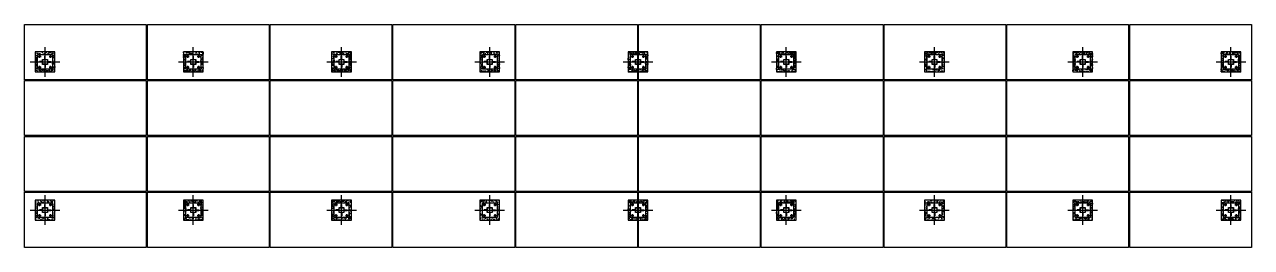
# Model space of a CAD drawing. Header units: millimetres. Extents: x 37541 to 999880, y 4425 to 2037423.
# Drawn here: x 146008 to 170838, y 50239 to 54750 of the extents above; entities that cross this region are included whole.
import ezdxf

# ---------------------------------------------------------------- set-up
doc = ezdxf.new("R2010")
doc.units = ezdxf.units.MM
doc.header["$LTSCALE"] = 150
doc.linetypes.add('CENTER', pattern=[23.9, 20.4, -1.4, 0.7, -1.4])
doc.layers.get('0').update_dxf_attribs({"lineweight": 0})
doc.layers.add('-----20 태양광', color=3, linetype='Continuous')

# ---------------------------------------------------------------- blocks, each defined once
blk = doc.blocks.new('*U22')
blk.add_lwpolyline([(-1232, -558), (-1232, 558), (1232, 558), (1232, -558)], close=True)
blk = doc.blocks.new('*U21')
at = {"layer": '-----20 태양광'}
for p in [(0, 3395), (2485, 3395), (4970, 3395), (7455, 3395), (9940, 3395), (12425, 3395), (14910, 3395), (17395, 3395), (19880, 3395), (22365, 3395), (0, 2263), (2485, 2263), (4970, 2263), (7455, 2263), (9940, 2263), (12425, 2263), (14910, 2263), (17395, 2263), (19880, 2263), (22365, 2263), (0, 1132), (2485, 1132), (4970, 1132), (7455, 1132), (9940, 1132), (12425, 1132), (14910, 1132), (17395, 1132), (19880, 1132), (22365, 1132), (0, 0), (2485, 0), (4970, 0), (7455, 0), (9940, 0), (12425, 0), (14910, 0), (17395, 0), (19880, 0), (22365, 0)]:
    blk.add_blockref('*U22', p, dxfattribs=at)
blk = doc.blocks.new('G$CF06C846F')
at = {"linetype": 'CENTER', "ltscale": 5}
for p, q in [((0, 29), (58, 29)), ((29, 58), (29, 0))]:
    blk.add_line(p, q, dxfattribs=at)
blk.add_lwpolyline([(14, 20), (29, 12), (44, 20), (44, 38), (29, 46), (14, 38)], close=True)
for radius in [15, 10]:
    blk.add_circle((29, 29), radius)
blk = doc.blocks.new('G$CCACB8904')
h = blk.add_hatch()
h.set_pattern_fill('AR-CONC', color=256, scale=0.5)
h.paths.add_polyline_path([(300, 500), (300, 450), (450, 450), (450, 300), (500, 300), (500, 500)])
h.paths.add_polyline_path([(500, 300), (450, 300), (450, 150), (300, 150), (300, 100), (500, 100)])
h.paths.add_polyline_path([(300, 100), (300, 150), (150, 150), (150, 300), (100, 300), (100, 100)])
h.paths.add_polyline_path([(100, 300), (150, 300), (150, 450), (300, 450), (300, 500), (100, 500)])
at = {"linetype": 'CENTER', "ltscale": 50}
for p, q in [((300, 600), (300, 0)), ((0, 300), (600, 300))]:
    blk.add_line(p, q, dxfattribs=at)
for p, q in [((250, 304.5), (185, 304.5)), ((185, 295.5), (185, 304.5)), ((250, 295.5), (185, 295.5)), ((230, 295.5), (230, 304.5)), ((295.5, 350), (295.5, 415)), ((295.5, 415), (304.5, 415)), ((295.5, 370), (304.5, 370)), ((295.5, 250), (295.5, 185)), ((304.5, 350), (304.5, 415)), ((304.5, 250), (304.5, 185)), ((350, 304.5), (415, 304.5)), ((350, 295.5), (415, 295.5)), ((370, 304.5), (370, 295.5)), ((415, 304.5), (415, 295.5)), ((304.5, 225), (295.5, 225)), ((304.5, 185), (295.5, 185))]:
    blk.add_line(p, q)
for points in [[(100, 500), (500, 500), (500, 100), (100, 100)], [(150, 150), (450, 150), (450, 450), (150, 450)], [(250, 250), (350, 250), (350, 350), (250, 350)], [(253.2, 253.2), (346.8, 253.2), (346.8, 346.8), (253.2, 346.8)]]:
    blk.add_lwpolyline(points, close=True)
for p in [(161, 381), (381, 381), (161, 161), (381, 161)]:
    blk.add_blockref('G$CF06C846F', p)
blk = doc.blocks.new('*U34')
blk.add_blockref('G$CCACB8904', (-300, -300))
blk = doc.blocks.new('*U33')
blk.add_blockref('*U34', (0, 0))
blk = doc.blocks.new('*U17')
blk.add_blockref('*U33', (0, 0))
blk = doc.blocks.new('*U16')
at = {"layer": '-----20 태양광'}
for p in [(0, 3000), (3000, 3000), (6000, 3000), (9000, 3000), (0, 0), (3000, 0), (6000, 0), (9000, 0)]:
    blk.add_blockref('*U17', p, dxfattribs=at)
at = {"layer": '-----20 태양광', "linetype": 'ByBlock', "lineweight": -2}
for p in [(12000, 3000), (15000, 3000), (18000, 3000), (21000, 3000), (24000, 3000), (12000, 0), (15000, 0), (18000, 0), (21000, 0), (24000, 0)]:
    blk.add_blockref('*U17', p, dxfattribs=at)

msp = doc.modelspace()

# ---------------------------------------------------------------- block references
at = {"layer": '-----20 태양광'}
msp.add_blockref('*U21', (147240.113, 50797.476), dxfattribs=at)
at = {"layer": '-----20 태양광', "xscale": -1, "rotation": 180}
msp.add_blockref('*U16', (146422.613, 53994.792), dxfattribs=at)

doc.saveas('drawing.dxf')
